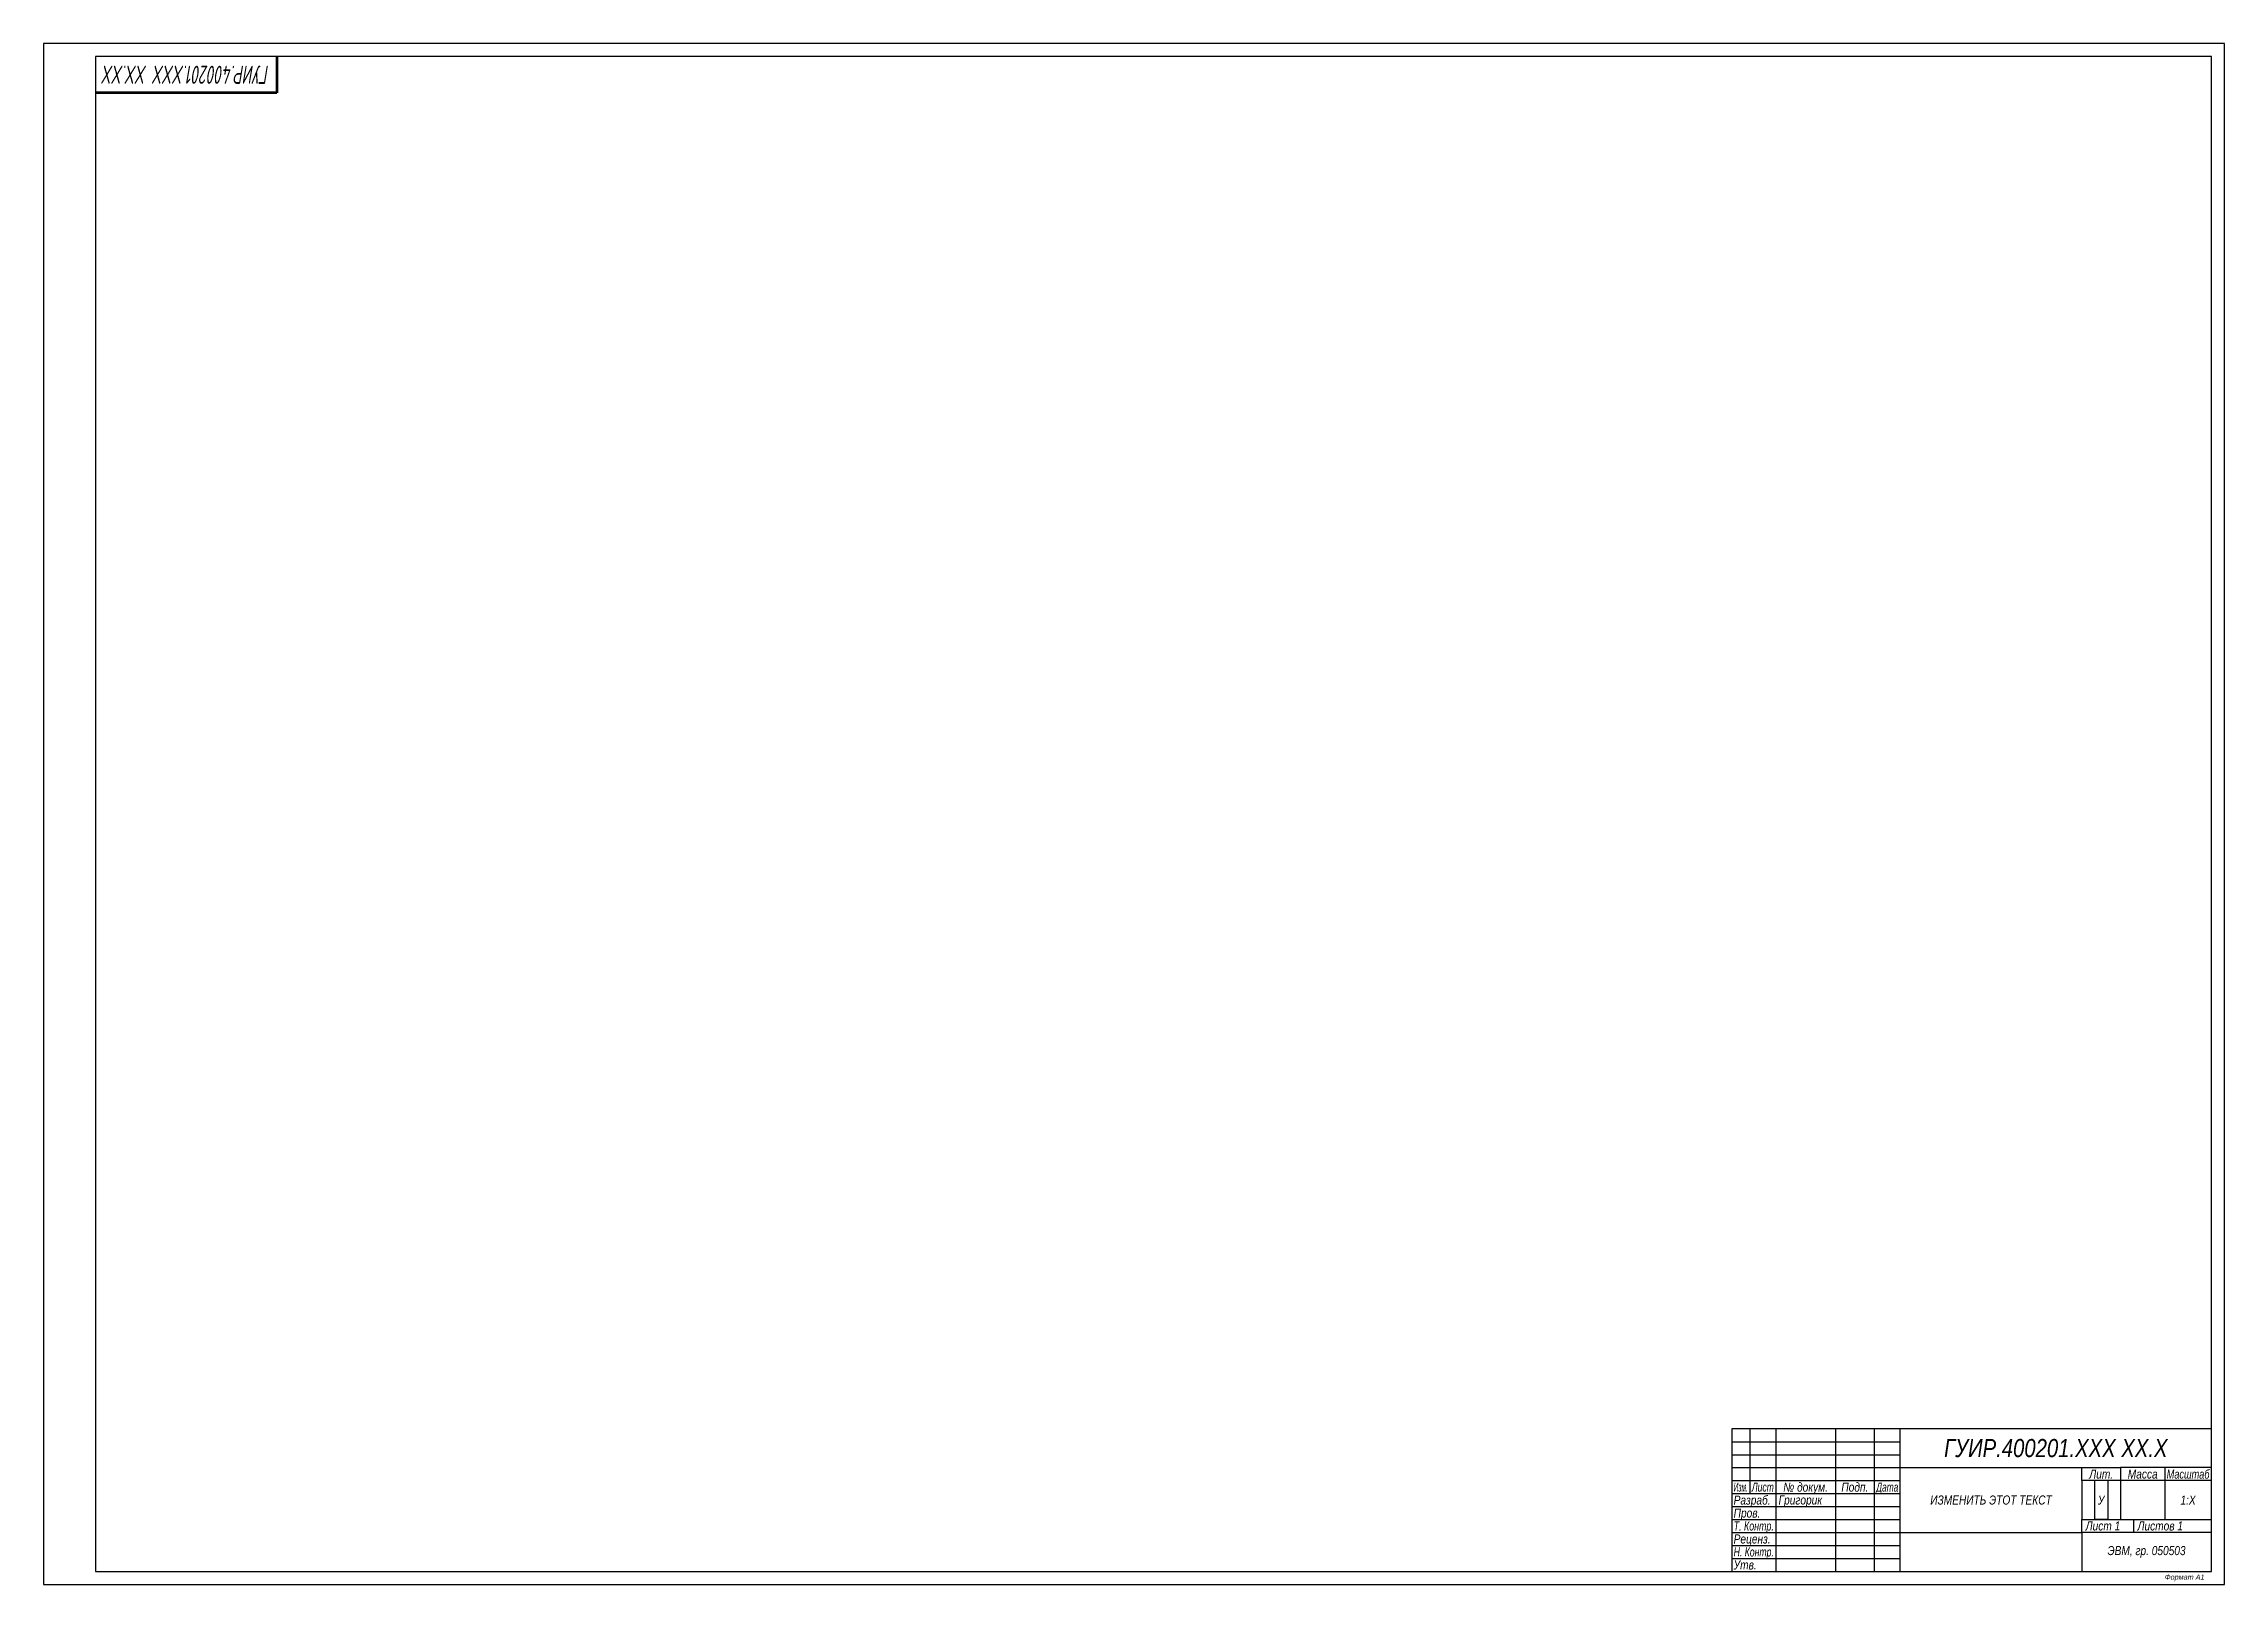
# Model space of a CAD drawing. Header units: millimetres. Extents: x 0 to 1388, y 0 to 1208.
# Drawn here: x 547 to 1388, y 614 to 1208 of the extents above; entities that cross this region are included whole.
import ezdxf
from ezdxf.enums import TextEntityAlignment as Align

# ---------------------------------------------------------------- set-up
doc = ezdxf.new("R2010")
doc.units = ezdxf.units.MM
doc.layers.add('2 — ЦБИ', color=90, linetype='Continuous', lineweight=20)
doc.layers.add('2.1 — Текст', color=90, linetype='Continuous', lineweight=20)
doc.styles.add('Ш-3П', font='ariali.ttf', dxfattribs={"width": 0.8, "height": 3.5})
doc.styles.add('Ш-5', font='ariali.ttf', dxfattribs={"width": 0.8, "height": 5})
doc.styles.add('ШЧ', font='isocpeui.ttf', dxfattribs={"width": 0.7, "height": 5})

msp = doc.modelspace()

# ---------------------------------------------------------------- texts
for s, width, gutter_width, heights, insert, char_height, attachment_point, style in [('ГУИР.400201.XXX XX.X', 120, 250, [0], (1323, 666.5), 7, 5, 'Ш-5'), ('{\\fArial|b0|i1|c204|p34;Лит.}', 15, 250, [0], (1340.5, 656.5), 3.5, 5, 'Ш-3П'), ('\\pxqc;{\\fArial|b0|i1|c204|p34;Масса}', 17, 250, [0], (1356.5, 656.5), 3.5, 5, 'Ш-3П'), (' {\\fArial|b0|i1|c204|p34;Григорик}', 23, 250, [0], (1215, 646.01), 3.5, 4, 'Ш-3П'), ('ИЗМЕНИТЬ ЭТОТ ТЕКСТ', 70, 250, [0], (1298, 646.5), 3.5, 5, 'Ш-3П'), ('\\pxqc;1:X', 18, 90, [0], (1374, 646.5), 3.5, 5, 'Ш-3П'), ('\\pxql;{\\fArial|b0|i1|c204|p34;Лист} 1', 19.5, 250, [0], (1334.5, 636.5), 3.5, 4, 'Ш-3П'), ('{\\fArial|b0|i1|c204|p34;Листов} {\\fArial|b0|i1|c204|p34;1}', 29.5, 250, [5], (1354.5, 636.5), 3.5, 4, 'Ш-3П'), ('{\\fArial|b0|i1|c204|p34;ЭВМ, гр. 050503}', 50, 250, [0], (1358, 626.5), 3.5, 5, 'Ш-3П'), ('\\pxr1.33333;Формат А1', 50, 25, [0], (1383, 616.5), 2, 6, 'Ш-3П')]:
    msp.add_mtext_dynamic_manual_height_columns(s, width=width, gutter_width=gutter_width, heights=heights, dxfattribs=dict(insert=insert, char_height=char_height, attachment_point=attachment_point, style=style))
at = {"layer": '2 — ЦБИ', "style": 'ШЧ', "width": 0.583079}
msp.add_text('ГУИР.400201.XXX XX.XX', height=7, rotation=180, dxfattribs=at).set_placement((634, 1199.5), (570, 1199.5), align=Align.FIT)
at = {"layer": '2.1 — Текст', "style": 'Ш-3П'}
for s, width, p, p2 in [('Масштаб', 0.71737, (1365.75, 654.75), (1382.25, 654.75)), ('Изм.', 0.524764, (1198.75, 649.75), (1204.25, 649.75)), ('Лист', 0.675192, (1205.75, 649.75), (1214.25, 649.75)), ('Дата', 0.656153, (1253.75, 649.75), (1262.25, 649.75)), ('Т. Контр.', 0.699901, (1198.75, 634.75), (1214.25, 634.75)), ('Н. Контр.', 0.683111, (1198.75, 624.75), (1214.25, 624.75))]:
    msp.add_text(s, height=3.5, dxfattribs=dict(at, width=width)).set_placement(p, p2, align=Align.FIT)
at = {"layer": '2.1 — Текст', "style": 'Ш-3П', "width": 0.8}
for s, p in [('Разраб.', (1198.75, 646.5)), ('Пров.', (1198.75, 641.5)), ('Реценз.', (1198.75, 631.5)), ('Утв.', (1198.75, 621.5))]:
    msp.add_text(s, height=3.5, dxfattribs=at).set_placement(p, align=Align.MIDDLE_LEFT)
for s, p in [('№ докум.', (1226.5, 651.5)), ('Подп.', (1245.5, 651.5)), ('У', (1340.5, 646.5))]:
    msp.add_text(s, height=3.5, dxfattribs=at).set_placement(p, align=Align.MIDDLE_CENTER)

# ---------------------------------------------------------------- linework, layer by layer
for p, q in [((1388, 1208), (547, 1208)), ((547, 1208), (547, 614)), ((1383, 1203), (567, 1203)), ((567, 1203), (567, 619)), ((1383, 619), (1383, 1203)), ((1388, 614), (1388, 1208)), ((1205, 674), (1205, 649)), ((1215, 674), (1215, 619)), ((1238, 674), (1238, 619)), ((1253, 674), (1253, 619)), ((1263, 659), (1263, 674)), ((1198, 669), (1263, 669)), ((1198, 664), (1263, 664)), ((1198, 659), (1263, 659)), ((1263, 634), (1263, 659)), ((1263, 659), (1333, 659)), ((1333, 654), (1333, 659)), ((1333, 659), (1348, 659)), ((1365, 659), (1348, 659)), ((1348, 659), (1348, 654)), ((1383, 659), (1365, 659)), ((1365, 659), (1365, 654)), ((1198, 654), (1263, 654)), ((1198, 649), (1263, 649)), ((1348, 654), (1333, 654)), ((1333, 654), (1333, 639)), ((1338, 639), (1338, 654)), ((1348, 654), (1343, 654)), ((1343, 654), (1343, 639)), ((1365, 654), (1348, 654)), ((1348, 654), (1348, 639)), ((1383, 654), (1365, 654)), ((1365, 654), (1365, 639)), ((1198, 644), (1263, 644)), ((1198, 639), (1263, 639)), ((1198, 634), (1263, 634)), ((1263, 619), (1263, 634)), ((1263, 634), (1333, 634)), ((1333, 634), (1333, 639)), ((1333, 639), (1353, 639)), ((1383, 634), (1333, 634)), ((1333, 634), (1333, 619)), ((1343, 639), (1338, 639)), ((1353, 639), (1353, 634)), ((1353, 639), (1383, 639)), ((1198, 629), (1263, 629)), ((1198, 624), (1263, 624)), ((547, 614), (1388, 614)), ((567, 619), (1383, 619))]:
    msp.add_line(p, q)
at = {"lineweight": 100}
for p, q in [((637, 1203), (637, 1189)), ((637, 1189), (567, 1189))]:
    msp.add_line(p, q, dxfattribs=at)
msp.add_lwpolyline([(1383, 674), (1198, 674), (1198, 619)])

msp.set_redraw_order([(e.dxf.handle, doc.entitydb.next_handle()) for e in msp.query("TEXT MTEXT ATTDEF DIMENSION ARC_DIMENSION")])  # texts and dimensions are drawn at this point

doc.saveas('drawing.dxf')
